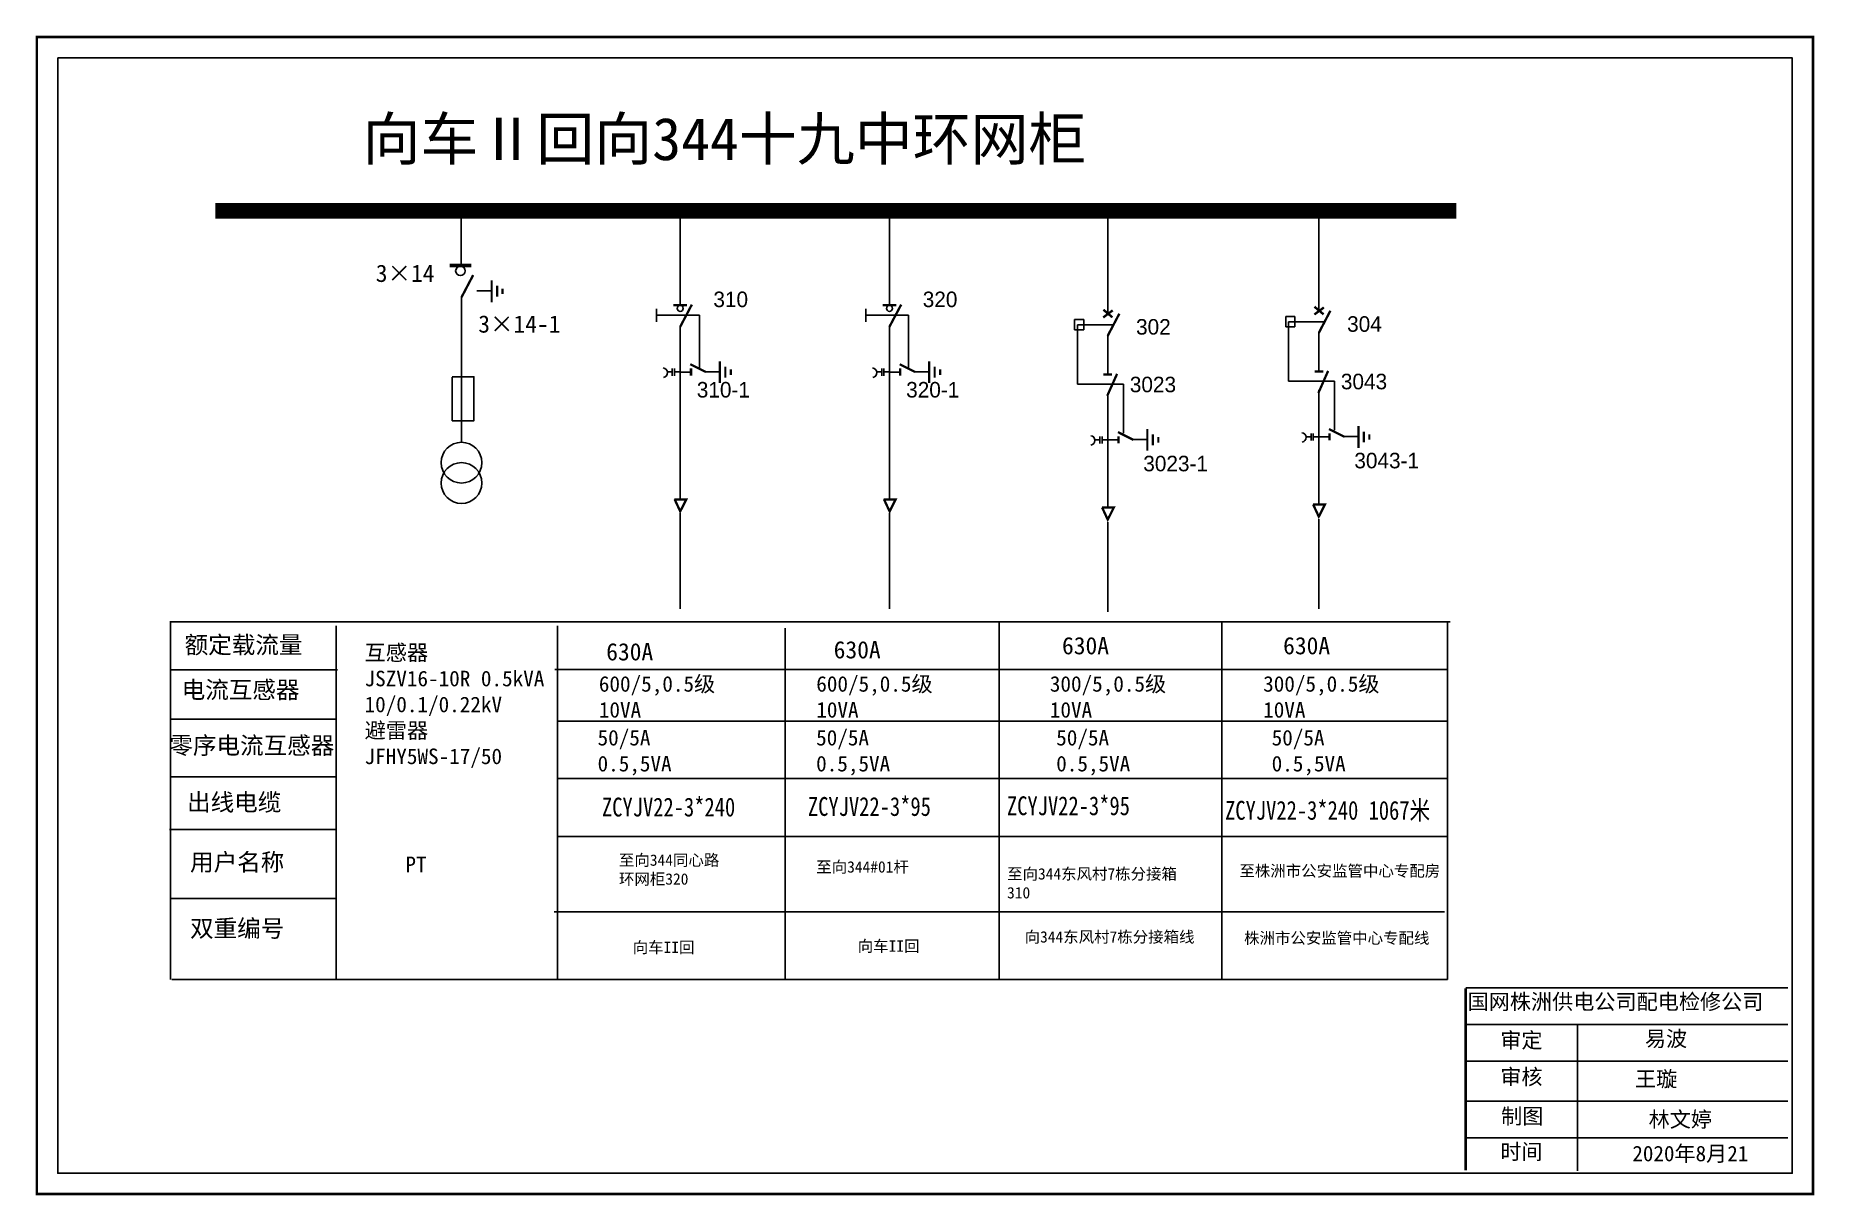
# Model space of a CAD drawing. Extents: x 613 to 1935, y 525 to 1195.
# Drawn here: x 1809.7 to 1935.4, y 801.3 to 883.2 of the extents above; entities that cross this region are included whole.
import ezdxf

# ---------------------------------------------------------------- set-up
doc = ezdxf.new("R2010")
doc.units = 0
doc.header["$LTSCALE"] = 0.774411
for name, pattern in [('ACAD_ISO02W100', [15, 12, -3]), ('ACAD_ISO03W100', [30, 12, -18]), ('CENTER', [50.8, 31.75, -6.35, 6.35, -6.35])]:
    doc.linetypes.add(name, pattern=pattern)
doc.layers.get('0').update_dxf_attribs({"linetype": 'CONTINUOUS'})
doc.layers.add('2', color=2, linetype='CONTINUOUS')
doc.styles.add('HZ', font='')
doc.styles.add('hztxt_txtstyle_0.00_0_0', font='simkai.ttf')
doc.styles.add('hztxt_txtstyle_1.80_0_0', font='', dxfattribs={"height": 1.8, "bigfont": 'hztxt.shx'})
doc.styles.add('hztxt_txtstyle_2.70_0_0', font='simkai.ttf', dxfattribs={"height": 2.7})
doc.styles.add('字体', font='', dxfattribs={"height": 2.5})
doc.styles.add('宋体', font='')
doc.styles.get('HZ').set_extended_font_data('SimSun')
doc.styles.get('hztxt_txtstyle_1.80_0_0').set_extended_font_data('hztxt')
doc.styles.get('字体').set_extended_font_data('SimSun')
doc.styles.get('宋体').set_extended_font_data('SimSun')

msp = doc.modelspace()

# ---------------------------------------------------------------- texts
at = {"color": 0, "linetype": 'Continuous', "style": 'hztxt_txtstyle_2.70_0_0'}
for s, p in [('3×14', (1833.73, 865.82)), ('3×14-1', (1840.97, 862.24))]:
    msp.add_text(s, height=1.22, dxfattribs=at).set_placement(p)
at = {"color": 0, "style": 'hztxt_txtstyle_1.80_0_0'}
for s, p in [('310', (1857.58, 864.04)), ('320', (1872.37, 864.04)), ('304', (1902.35, 862.3)), ('302', (1887.44, 862.1)), ('310-1', (1856.41, 857.66)), ('320-1', (1871.2, 857.66)), ('3023', (1887, 858.03)), ('3043', (1901.91, 858.24)), ('3023-1', (1887.95, 852.45)), ('3043-1', (1902.86, 852.66))]:
    msp.add_text(s, height=1.098, dxfattribs=at).set_placement(p)
at = {"color": 0, "style": 'HZ', "width": 0.8}
for s, p in [('ZCYJV22-3*240 ', (1849.71, 828.08)), ('ZCYJV22-3*95', (1864.26, 828.12)), ('ZCYJV22-3*95', (1878.32, 828.17)), ('ZCYJV22-3*240 1067米', (1893.73, 827.85))]:
    msp.add_text(s, height=1.3304, dxfattribs=at).set_placement(p)
at = {"color": 0, "linetype": 'Continuous', "attachment_point": 1}
for s, insert, char_height, width, style in [('向车Ⅱ回{\\C7;向\\fKaiTi_GB2312|b0|i0|c134|p49;344\\fSimSun|b0|i0|c134|p2;十九中环网柜}', (1832.8, 877.42), 3, 85.7498, '字体'), ('{\\fSimSun|b0|i0|c134|p2;额定载流量}', (1820.23, 840.81), 1.2204, 19.6738, 'hztxt_txtstyle_2.70_0_0'), ('{\\fSimSun|b0|i0|c134|p2;630A}', (1882.21, 840.75), 1.2204, 19.6738, 'hztxt_txtstyle_2.70_0_0'), ('{\\fSimSun|b0|i0|c134|p2;630A}', (1897.83, 840.75), 1.2204, 19.6738, 'hztxt_txtstyle_2.70_0_0'), ('\\A1;{\\fSimSun|b0|i0|c134|p2;互感器\\PJSZV16-10R 0.5kVA\\P10/0.1/0.22kV\\P避雷器\\PJFHY5WS-17/50}', (1832.94, 840.2), 1.0983, 20.2524, 'hztxt_txtstyle_2.70_0_0'), ('{\\fSimSun|b0|i0|c134|p2;630A}', (1850.01, 840.32), 1.2204, 19.6738, 'hztxt_txtstyle_2.70_0_0'), ('{\\fSimSun|b0|i0|c134|p2;630A}', (1866.08, 840.46), 1.2204, 19.6738, 'hztxt_txtstyle_2.70_0_0'), ('{\\fSimSun|b0|i0|c134|p2;电流互感器}', (1820.02, 837.64), 1.2204, 19.6738, 'hztxt_txtstyle_2.70_0_0'), ('\\A1;{\\fSimSun|b0|i0|c134|p2;600/5,0.5级\\P10VA}', (1849.49, 837.99), 1.0983, 20.2524, 'hztxt_txtstyle_2.70_0_0'), ('\\A1;{\\fSimSun|b0|i0|c134|p2;600/5,0.5级\\P10VA}', (1864.85, 837.99), 1.0983, 20.2524, 'hztxt_txtstyle_2.70_0_0'), ('\\A1;{\\fSimSun|b0|i0|c134|p2;300/5,0.5级\\P10VA}', (1881.35, 837.99), 1.0983, 20.2524, 'hztxt_txtstyle_2.70_0_0'), ('\\A1;{\\fSimSun|b0|i0|c134|p2;300/5,0.5级\\P10VA}', (1896.42, 837.99), 1.0983, 20.2524, 'hztxt_txtstyle_2.70_0_0'), ('{\\fSimSun|b0|i0|c134|p2;零序电流互感器}', (1819.15, 833.71), 1.2204, 19.6738, 'hztxt_txtstyle_2.70_0_0'), ('{\\fSimSun|b0|i0|c134|p2;50/5A\\P0.5,5VA}', (1849.4, 834.19), 1.0983, 19.6738, 'hztxt_txtstyle_2.70_0_0'), ('{\\fSimSun|b0|i0|c134|p2;50/5A\\P0.5,5VA}', (1864.84, 834.19), 1.0983, 19.6738, 'hztxt_txtstyle_2.70_0_0'), ('{\\fSimSun|b0|i0|c134|p2;50/5A\\P0.5,5VA}', (1881.8, 834.19), 1.0983, 19.6738, 'hztxt_txtstyle_2.70_0_0'), ('{\\fSimSun|b0|i0|c134|p2;50/5A\\P0.5,5VA}', (1897.02, 834.19), 1.0983, 19.6738, 'hztxt_txtstyle_2.70_0_0'), ('{\\fSimSun|b0|i0|c134|p2;出线电缆}', (1820.4, 829.7), 1.2204, 19.6738, 'hztxt_txtstyle_2.70_0_0'), ('{\\fSimSun|b0|i0|c134|p2;用户名称}', (1820.61, 825.47), 1.2204, 19.6738, 'hztxt_txtstyle_2.70_0_0'), ('{\\fSimSun|b0|i0|c134|p2;PT}', (1835.82, 825.25), 1.1026, 8.5785, 'hztxt_txtstyle_0.00_0_0'), ('{\\fSimSun|b0|i0|c134|p2;双重编号}', (1820.61, 820.79), 1.2204, 19.6738, 'hztxt_txtstyle_2.70_0_0'), ('国网株洲供电公司配电检修公司', (1910.86, 815.55), 1.0944, 29.9201, '字体'), ('易波', (1923.39, 812.94), 1.094, 8.5588, '字体'), ('\\f\uffbfﾬￌﾣﾤ_GB2312|b0|i0|c134|p49;审定', (1913.17, 812.83), 1.0944, 8.5588, '字体'), ('\\f\uffbfﾬￌﾣﾤ_GB2312|b0|i0|c134|p49;审核', (1913.17, 810.25), 1.0944, 8.5588, '字体'), ('王璇', (1922.69, 810.1), 1.094, 8.5588, '字体'), ('\\f\uffbfﾬￌﾣﾤ_GB2312|b0|i0|c134|p49;制图', (1913.23, 807.47), 1.0944, 8.5588, '字体'), ('林文婷', (1923.65, 807.24), 1.094, 8.5588, '字体'), ('\\f\uffbfﾬￌﾣﾤ_GB2312|b0|i0|c134|p49;时间', (1913.17, 804.96), 1.0944, 8.5588, '字体'), ('2020年8月21', (1922.5, 804.83), 1.094, 16.0081, '字体')]:
    msp.add_mtext(s, dxfattribs=dict(at, insert=insert, char_height=char_height, width=width, style=style))
at = {"color": 1, "linetype": 'ACAD_ISO03W100', "ltscale": 2, "char_height": 0.8, "width": 94.4189, "attachment_point": 1, "style": '宋体'}
for s, insert in [('{\\C256;至\\fKaiTi_GB2312|b0|i0|c134|p49;向344同心路\\P环网柜320}', (1850.91, 825.4)), ('{\\C256;至向\\fKaiTi_GB2312|b0|i0|c134|p49;344\\fSimSun|b0|i0|c134|p2;#01杆}', (1864.85, 824.92)), ('{\\C256;至向\\fKaiTi_GB2312|b0|i0|c134|p49;344\\fSimSun|b0|i0|c134|p2;东风村\\fKaiTi_GB2312|b0|i0|c134|p49;7\\fSimSun|b0|i0|c134|p2;栋分接箱\\P310}', (1878.33, 824.43)), ('{\\C256;至株洲市公安监管中心专配房}', (1894.74, 824.64)), ('{\\C256;向车II回}', (1851.88, 819.24)), ('{\\C256;向车II回}', (1867.78, 819.33)), ('{\\C256;向\\fKaiTi_GB2312|b0|i0|c134|p49;344\\fSimSun|b0|i0|c134|p2;东风村\\fKaiTi_GB2312|b0|i0|c134|p49;7\\fSimSun|b0|i0|c134|p2;栋分接箱线}', (1879.57, 819.98)), ('{\\C256;株洲市公安监管中心专配线}', (1895.07, 819.9))]:
    msp.add_mtext(s, dxfattribs=dict(at, insert=insert))

# ---------------------------------------------------------------- blocks, each defined once
blk = doc.blocks.new('JD')
for points in [[(-2, 0.2), (-2, -0.2), (2, 0.2), (2, -0.2)], [(1, -1.2), (1, -0.8), (-1, -1.2), (-1, -0.8)], [(-0.5, -1.8), (-0.5, -2.2), (0.5, -1.8), (0.5, -2.2)]]:
    blk.add_trace(points)

# ---------------------------------------------------------------- linework, layer by layer
at = {"color": 0}
for p, q in [((1855.24, 870.92), (1855.24, 864.2)), ((1870.02, 870.92), (1870.02, 864.2)), ((1839.77, 870.63), (1839.77, 867.02)), ((1885.44, 870.61), (1885.44, 863.56)), ((1900.35, 870.82), (1900.35, 863.77)), ((1839.79, 864.78), (1839.79, 854.52)), ((1840.87, 865.19), (1841.9, 865.19)), ((1898.01, 863.38), (1898.66, 863.38)), ((1898.01, 863.38), (1898.01, 862.65)), ((1898.66, 863.38), (1898.66, 862.65)), ((1855.24, 862.7), (1855.24, 850.49)), ((1870.02, 862.7), (1870.02, 850.49)), ((1883.09, 863.17), (1883.75, 863.17)), ((1883.09, 863.17), (1883.09, 862.44)), ((1883.09, 862.44), (1883.75, 862.44)), ((1883.75, 863.17), (1883.75, 862.44)), ((1885.44, 862.06), (1885.44, 859.34)), ((1898.01, 862.65), (1898.66, 862.65)), ((1900.35, 862.27), (1900.35, 859.54)), ((1855.24, 859.46), (1856, 859.46)), ((1856.99, 859.48), (1858.02, 859.48)), ((1870.02, 859.46), (1870.78, 859.46)), ((1871.78, 859.48), (1872.81, 859.48)), ((1885.44, 857.97), (1885.44, 849.94)), ((1900.35, 858.18), (1900.35, 850.14)), ((1885.44, 854.67), (1886.2, 854.67)), ((1887.19, 854.69), (1888.22, 854.69)), ((1900.35, 854.88), (1901.11, 854.88)), ((1902.1, 854.9), (1903.14, 854.9)), ((1831.03, 838.43), (1819.26, 838.43)), ((1830.99, 834.96), (1819.21, 834.96)), ((1830.99, 830.88), (1819.21, 830.88)), ((1830.94, 827.15), (1819.17, 827.15)), ((1830.99, 822.3), (1819.21, 822.3))]:
    msp.add_line(p, q, dxfattribs=at)
at = {"color": 0, "linetype": 'ACAD_ISO02W100'}
for p, q in [((1885.77, 862.79), (1883.3, 862.79)), ((1883.3, 862.79), (1883.3, 858.6)), ((1900.68, 863), (1898.22, 863)), ((1898.22, 863), (1898.22, 858.81)), ((1883.3, 858.6), (1886.55, 858.6)), ((1886.55, 858.6), (1886.55, 855.15)), ((1898.22, 858.81), (1901.47, 858.81)), ((1901.47, 858.81), (1901.47, 855.35))]:
    msp.add_line(p, q, dxfattribs=at)
at = {"color": 0, "linetype": 'CENTER'}
for p, q in [((1855.24, 849.5), (1855.24, 842.75)), ((1870.03, 849.5), (1870.03, 842.75)), ((1885.44, 848.86), (1885.44, 842.52)), ((1900.35, 849.07), (1900.35, 842.73))]:
    msp.add_line(p, q, dxfattribs=at)
at = {"color": 0, "linetype": 'Continuous'}
for p, q in [((1819.19, 841.82), (1909.63, 841.82)), ((1819.24, 816.58), (1819.24, 841.82)), ((1830.93, 841.54), (1830.93, 816.58)), ((1846.56, 841.54), (1846.56, 816.58)), ((1862.66, 841.38), (1862.66, 816.6)), ((1877.78, 841.77), (1877.78, 816.59)), ((1893.51, 841.77), (1893.51, 816.59)), ((1909.45, 841.75), (1909.45, 816.57)), ((1846.37, 838.45), (1909.45, 838.45)), ((1846.56, 834.82), (1909.45, 834.82)), ((1846.56, 830.77), (1909.45, 830.77)), ((1846.56, 826.67), (1909.45, 826.67)), ((1846.33, 821.35), (1909.23, 821.35)), ((1909.45, 816.58), (1819.32, 816.58)), ((1910.73, 815.99), (1933.48, 815.99)), ((1910.73, 813.4), (1933.48, 813.4)), ((1918.63, 813.38), (1918.63, 803.06)), ((1910.73, 810.81), (1933.48, 810.81)), ((1910.73, 807.98), (1933.48, 807.98)), ((1910.73, 805.39), (1933.48, 805.39))]:
    msp.add_line(p, q, dxfattribs=at)
at = {"color": 0, "linetype": 'Continuous', "const_width": 0.182}
msp.add_lwpolyline([(1809.79, 883.12), (1935.27, 883.12), (1935.27, 801.42), (1809.79, 801.42)], close=True, dxfattribs=at)
at = {"color": 0, "linetype": 'Continuous'}
msp.add_lwpolyline([(1811.27, 881.64), (1933.8, 881.64), (1933.8, 802.89), (1811.27, 802.89)], close=True, dxfattribs=at)
at = {"color": 0}
for points, const_width in [([(1822.39, 870.84), (1910.07, 870.84)], 1.1), ([(1838.94, 866.97), (1840.48, 866.97)], 0.261), ([(1839.79, 864.74), (1840.61, 866.3)], 0.165), ([(1854.75, 864.18), (1855.72, 864.18)], 0.165), ([(1855.24, 862.66), (1856.06, 864.22)], 0.165), ([(1869.54, 864.18), (1870.51, 864.18)], 0.165), ([(1870.02, 862.66), (1870.85, 864.22)], 0.165), ([(1885.12, 863.31), (1885.79, 863.81)], 0.165), ([(1885.13, 863.86), (1885.77, 863.32)], 0.165), ([(1885.44, 862.02), (1886.26, 863.58)], 0.165), ([(1900.04, 863.52), (1900.71, 864.02)], 0.165), ([(1900.04, 864.07), (1900.69, 863.53)], 0.165), ([(1900.35, 862.22), (1901.17, 863.79)], 0.165), ([(1855.95, 860.01), (1857.05, 859.46)], 0.165), ([(1856, 859.71), (1856, 859.21)], 0.165), ([(1870.74, 860.01), (1871.84, 859.46)], 0.165), ([(1870.78, 859.71), (1870.78, 859.21)], 0.165), ([(1900.05, 859.5), (1900.66, 859.5)], 0.165), ([(1900.32, 857.98), (1901.01, 859.54)], 0.165), ([(1885.14, 859.29), (1885.75, 859.29)], 0.165), ([(1885.4, 857.77), (1886.1, 859.33)], 0.165), ([(1886.16, 855.22), (1887.25, 854.67)], 0.165), ([(1886.2, 854.93), (1886.2, 854.42)], 0.165), ([(1901.07, 855.43), (1902.17, 854.88)], 0.165), ([(1901.11, 855.14), (1901.11, 854.63)], 0.165), ([(1854.83, 850.47), (1855.67, 850.47), (1855.24, 849.62), (1854.84, 850.48)], 0.165), ([(1869.62, 850.47), (1870.46, 850.47), (1870.03, 849.62), (1869.63, 850.48)], 0.165), ([(1885.03, 849.89), (1885.87, 849.89), (1885.44, 849.04), (1885.04, 849.9)], 0.165), ([(1899.94, 850.1), (1900.78, 850.1), (1900.35, 849.25), (1899.95, 850.11)], 0.165)]:
    msp.add_lwpolyline(points, dxfattribs=dict(at, const_width=const_width))
for points in [[(1853.57, 863.93), (1853.57, 863.01)], [(1868.36, 863.93), (1868.36, 863.01)], [(1854.68, 859.7), (1854.68, 859.2)], [(1854.84, 859.7), (1854.84, 859.2)], [(1869.47, 859.7), (1869.47, 859.2)], [(1869.62, 859.7), (1869.62, 859.2)], [(1839.13, 859.1), (1839.13, 856.02), (1840.66, 856.02), (1840.66, 859.13), (1839.13, 859.13)], [(1854.68, 859.47), (1854.33, 859.47)], [(1855.23, 859.47), (1854.84, 859.47)], [(1869.47, 859.47), (1869.12, 859.47)], [(1870.02, 859.47), (1869.62, 859.47)], [(1884.88, 854.68), (1884.54, 854.68)], [(1884.88, 854.91), (1884.88, 854.41)], [(1885.04, 854.91), (1885.04, 854.41)], [(1885.44, 854.68), (1885.04, 854.68)], [(1899.8, 854.89), (1899.45, 854.89)], [(1899.8, 855.12), (1899.8, 854.62)], [(1899.95, 855.12), (1899.95, 854.62)], [(1900.35, 854.89), (1899.95, 854.89)]]:
    msp.add_lwpolyline(points, dxfattribs=at)
at = {"color": 0, "linetype": 'ACAD_ISO02W100'}
for points in [[(1856.59, 859.72), (1856.59, 863.47), (1853.57, 863.47)], [(1871.37, 859.72), (1871.37, 863.47), (1868.36, 863.47)]]:
    msp.add_lwpolyline(points, dxfattribs=at)
at = {"color": 0}
for points in [[(1854.04, 859.75, -0.877934), (1854.05, 859.08)], [(1868.83, 859.75, -0.877934), (1868.84, 859.08)], [(1884.24, 854.96, -0.877934), (1884.25, 854.3)], [(1899.15, 855.17, -0.877934), (1899.17, 854.51)]]:
    msp.add_lwpolyline(points, format="xyb", dxfattribs=at)
at = {"color": 0, "linetype": 'Continuous', "const_width": 0.182}
msp.add_lwpolyline([(1910.73, 815.95), (1910.72, 803.1)], dxfattribs=at)
at = {"color": 0}
for centre, radius in [((1839.71, 866.6), 0.335), ((1855.24, 863.95), 0.211), ((1870.02, 863.95), 0.211)]:
    msp.add_circle(centre, radius, dxfattribs=at)
at = {"layer": '2', "color": 0}
for centre in [(1839.79, 853.06), (1839.79, 851.62)]:
    msp.add_circle(centre, 1.44, dxfattribs=at)

# ---------------------------------------------------------------- block references
at = {"color": 0, "xscale": 0.3844120780054254, "yscale": 0.3844120780054254, "zscale": 0.3844120780054647, "rotation": 90}
for p in [(1841.92, 865.16), (1858.04, 859.45), (1872.83, 859.45), (1888.24, 854.67), (1903.15, 854.87)]:
    msp.add_blockref('JD', p, dxfattribs=at)

msp.set_redraw_order([(e.dxf.handle, doc.entitydb.next_handle()) for e in msp.query("TEXT MTEXT ATTDEF DIMENSION ARC_DIMENSION")])  # texts and dimensions are drawn at this point

doc.saveas('drawing.dxf')
